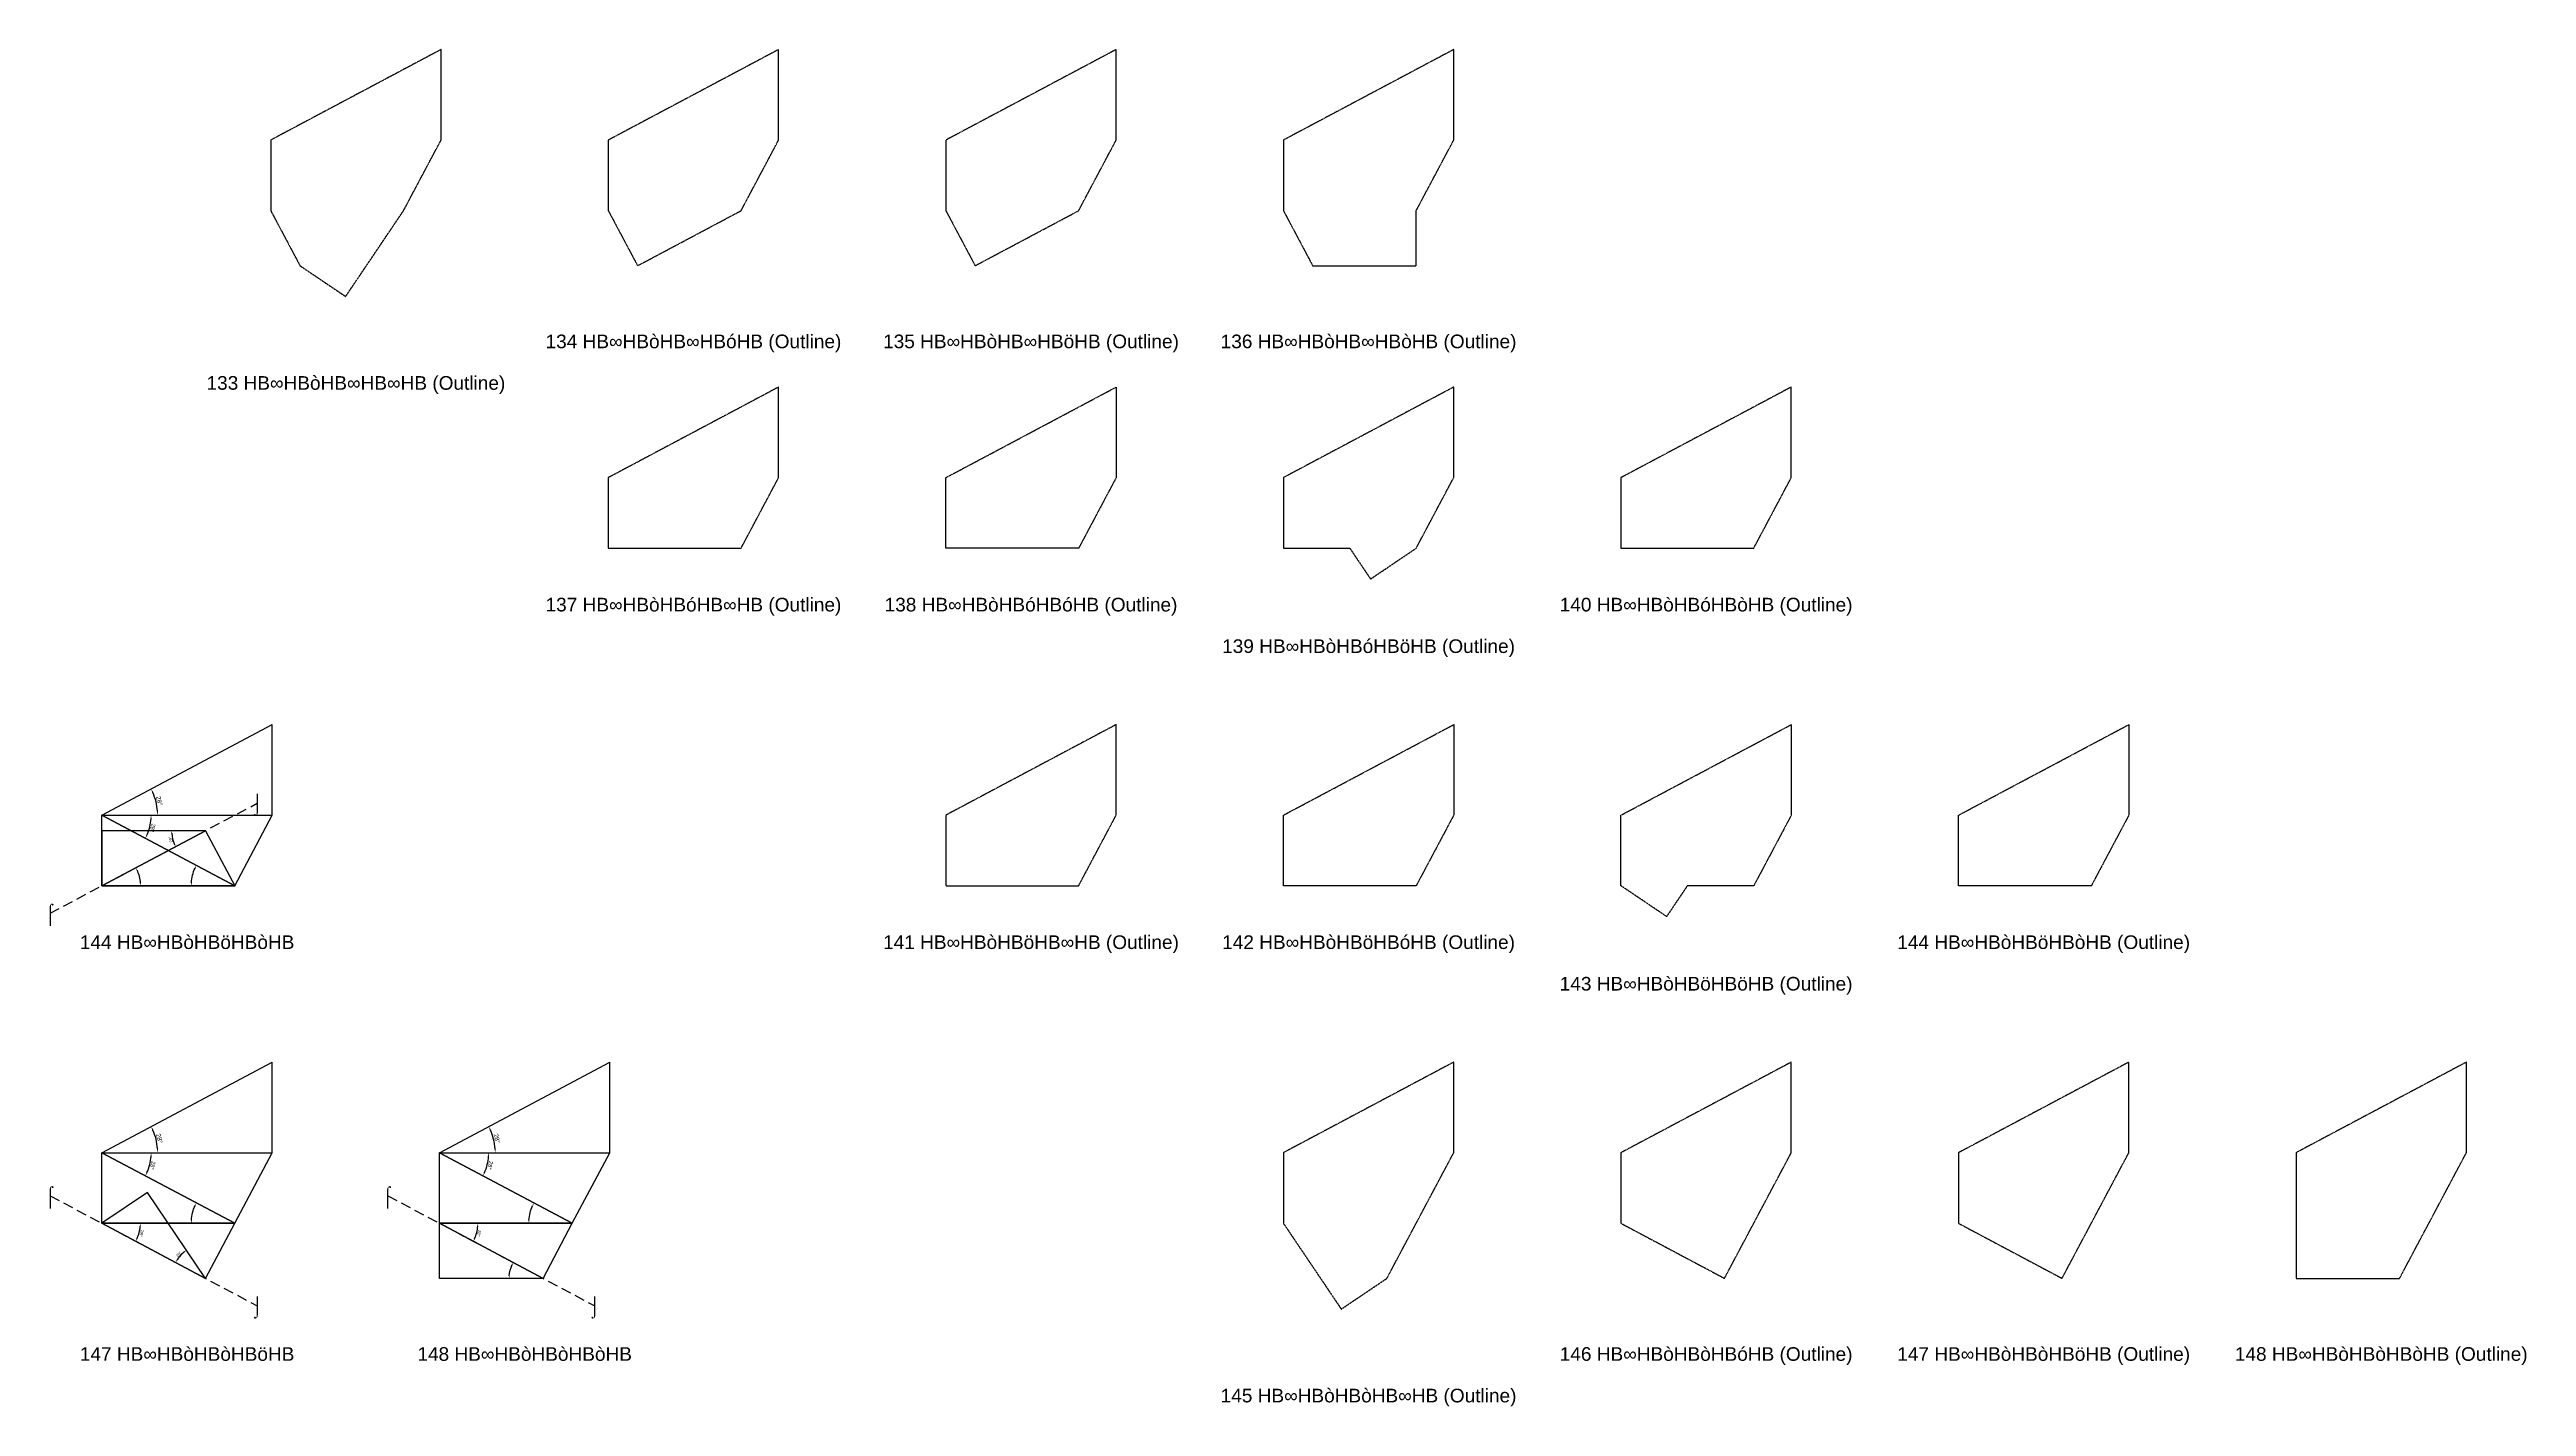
# Model space of a CAD drawing. Header units: millimetres. Extents: x 123348 to 671342, y -3335564 to 24518.
# Drawn here: x 364130 to 582283, y -1462576 to -1343061 of the extents above; entities that cross this region are included whole.
import ezdxf
from ezdxf.enums import TextEntityAlignment as Align

# ---------------------------------------------------------------- set-up
doc = ezdxf.new("R2010")
doc.units = ezdxf.units.MM
doc.header["$PDMODE"] = 35
doc.linetypes.add('DASHED', pattern=[19.05, 12.7, -6.35])
for name, color, linetype in [('BASE', 170, 'Continuous'), ('HYPOTENUSE', 20, 'Continuous'), ('PERPENDICULAR', 90, 'Continuous')]:
    doc.layers.add(name, color=color, linetype=linetype)
doc.styles.add('Arial', font='arial.ttf')
doc.dimstyles.new('ISO-25', dxfattribs={"dimtxt": 250, "dimasz": 100, "dimexe": 1.25, "dimexo": 0.625, "dimgap": 100, "dimtad": 1, "dimdec": 0, "dimtxsty": 'Arial', "dimcen": 2.5, "dimadec": 0, "dimazin": 0, "dimtfac": 1, "dimtdec": 0, "dimtmove": 0, "dimatfit": 3, "dimfxl": 1, "dimarcsym": 0})

msp = doc.modelspace()

# ---------------------------------------------------------------- texts
at = {"linetype": 'DASHED', "ltscale": 100, "style": 'Arial'}
for s, p in [('134 HB∞HBòHB∞HBóHB (Outline)', (420842, -1368766)), ('135 HB∞HBòHB∞HBöHB (Outline)', (450572, -1368766)), ('136 HB∞HBòHB∞HBòHB (Outline)', (480302, -1368766)), ('133 HB∞HBòHB∞HB∞HB (Outline)', (391112, -1372425)), ('137 HB∞HBòHBóHB∞HB (Outline)', (420842, -1391952)), ('138 HB∞HBòHBóHBóHB (Outline)', (450572, -1391952)), ('140 HB∞HBòHBóHBòHB (Outline)', (510032, -1391952)), ('139 HB∞HBòHBóHBöHB (Outline)', (480302, -1395611)), ('⌡', (382422, -1409443)), ('⌠', (364189, -1419138)), ('144 HB∞HBòHBöHBòHB', (376247, -1421682)), ('141 HB∞HBòHBöHB∞HB (Outline)', (450572, -1421682)), ('142 HB∞HBòHBöHBóHB (Outline)', (480302, -1421682)), ('144 HB∞HBòHBöHBòHB (Outline)', (539762, -1421682)), ('143 HB∞HBòHBöHBöHB (Outline)', (510032, -1425341)), ('⌠', (364189, -1444020)), ('⌠', (393919, -1444020)), ('⌡', (382422, -1453715)), ('⌡', (412152, -1453715)), ('147 HB∞HBòHBòHBöHB', (376247, -1457955)), ('148 HB∞HBòHBòHBòHB', (405977, -1457955)), ('146 HB∞HBòHBòHBóHB (Outline)', (510032, -1457955)), ('147 HB∞HBòHBòHBöHB (Outline)', (539762, -1457955)), ('148 HB∞HBòHBòHBòHB (Outline)', (569492, -1457955)), ('145 HB∞HBòHBòHB∞HB (Outline)', (480302, -1461615))]:
    msp.add_text(s, height=1200, dxfattribs=at).set_placement(p, align=Align.MIDDLE_CENTER)

# ---------------------------------------------------------------- blocks, each defined once
blk = doc.blocks.new('*D2')
at = {"color": 0, "lineweight": -2, "ltscale": 100, "transparency": 16777216}
blk.add_arc((0, 0), 4906, 4.08845, 23.91155, dxfattribs=at)
at = {"color": 0, "ltscale": 100, "transparency": 16777216}
for points in [[(4432, 1963), (4537, 2014), (4332, 2303)], [(4952, 352), (4835, 348), (4906, 0)]]:
    blk.add_solid(points, dxfattribs=at)
at = {"layer": 'Defpoints', "color": 0, "ltscale": 100, "transparency": 16777216}
for p in [(15000, 7976), (0, 0), (0, 0), (4841, 796), (15000, 0)]:
    blk.add_point(p, dxfattribs=at)
at = {"color": 0, "ltscale": 100, "transparency": 16777216, "insert": (5055, 1260), "char_height": 400, "attachment_point": 5, "rotation": 284, "style": 'Arial'}
blk.add_mtext('28°', dxfattribs=at)
blk = doc.blocks.new('GTN')
at = {"layer": 'BASE'}
blk.add_line((0, 0), (15000, 0), dxfattribs=at)
at = {"layer": 'HYPOTENUSE'}
blk.add_line((0, 0), (15000, 7975.6), dxfattribs=at)
at = {"layer": 'PERPENDICULAR'}
blk.add_line((15000, 0), (15000, 7975.6), dxfattribs=at)
at = {"color": 4, "ltscale": 100}
dim = blk.add_angular_dim_2l(base=(4841, 795.6), line1=((0, 0), (15000, 0)), line2=((0, 0), (15000, 7975.6)), dimstyle='ISO-25', override={"dimtxt": 400, "dimasz": 350, "dimgap": 100}, dxfattribs=at)
dim.commit()
dim.dimension.update_dxf_attribs({"geometry": '*D2', "text_midpoint": (5055.4, 1260.5)})

# ---------------------------------------------------------------- linework, layer by layer
at = {"linetype": 'DASHED', "ltscale": 70}
for p, q in [((364189, -1419138), (382422, -1409443)), ((364189, -1444020), (382422, -1453715)), ((393919, -1444020), (412152, -1453715))]:
    msp.add_line(p, q, dxfattribs=at)
at = {"linetype": 'DASHED'}
for points in [[(398612, -1343061), (383612, -1351036), (383612, -1357254), (386190, -1362101), (390208, -1364812), (395306, -1357254), (398612, -1351036)], [(415920, -1362101), (425036, -1357254), (428342, -1351036), (428342, -1343061), (413342, -1351036), (413342, -1357254)], [(445650, -1362101), (454766, -1357254), (458072, -1351036), (458072, -1343061), (443072, -1351036), (443072, -1357254)], [(487802, -1343061), (472802, -1351036), (472802, -1357254), (475380, -1362101), (484496, -1362101), (484496, -1357254), (487802, -1351036)], [(413342, -1386984), (425036, -1386984), (428342, -1380766), (428342, -1372790), (413342, -1380766)], [(443072, -1380766), (458072, -1372790), (458072, -1380766), (454766, -1386984), (443072, -1386984)], [(484496, -1386984), (487802, -1380766), (487802, -1372790), (472802, -1380766), (472802, -1386984), (478649, -1386984), (480478, -1389695)], [(502532, -1386984), (514226, -1386984), (517532, -1380766), (517532, -1372790), (502532, -1380766)], [(443072, -1416714), (454766, -1416714), (458072, -1410496), (458072, -1402520), (443072, -1410496)], [(472802, -1410496), (487802, -1402520), (487802, -1410496), (484496, -1416714), (472802, -1416714)], [(506551, -1419424), (502532, -1416714), (502532, -1410496), (517532, -1402520), (517532, -1410496), (514226, -1416714), (508379, -1416714)], [(532262, -1410496), (547262, -1402520), (547262, -1410496), (543956, -1416714), (532262, -1416714)], [(487802, -1432250), (472802, -1440226), (472802, -1446444), (477900, -1454002), (481919, -1451291), (487802, -1440226)], [(511649, -1451291), (517532, -1440226), (517532, -1432250), (502532, -1440226), (502532, -1446444)], [(541379, -1451291), (547262, -1440226), (547262, -1432250), (532262, -1440226), (532262, -1446444)], [(576992, -1432250), (561992, -1440226), (561992, -1451291), (571109, -1451291), (576992, -1440226)]]:
    msp.add_lwpolyline(points, close=True, dxfattribs=at)

# ---------------------------------------------------------------- block references
for p in [(368747, -1410496), (368747, -1440226), (398477, -1440226)]:
    msp.add_blockref('GTN', p, dxfattribs=at)
at = {"linetype": 'DASHED', "ltscale": 100}
for p, xscale, yscale, zscale, rotation in [((368747, -1410496), 0.882947592858927, 0.882947592858927, 0.882947592858927, 331.9999999999999), ((368747, -1416714), -0.688342810461111, 0.688342810461111, 0.688342810461111, 208), ((377864, -1411867), 0.607770627558386, 0.607770627558386, 0.607770627558386, 180), ((368747, -1440226), 0.882947592858927, 0.882947592858927, 0.882947592858927, 331.9999999999999), ((398477, -1440226), 0.882947592858927, 0.882947592858927, 0.882947592858927, 331.9999999999999), ((368747, -1446444), 0.688342810461111, 0.688342810461111, 0.688342810461111, 332.0000000000001), ((398477, -1446444), 0.688342810461111, 0.688342810461111, 0.688342810461111, 332.0000000000001), ((377864, -1451291), 0.607770627558386, 0.607770627558386, 0.607770627558386, 124)]:
    msp.add_blockref('GTN', p, dxfattribs=dict(at, xscale=xscale, yscale=yscale, zscale=zscale, rotation=rotation))
for p, xscale, yscale, zscale in [((380441, -1416714), -0.779596451735375, 0.7795964517353748, 0.779596451735375), ((380441, -1446444), -0.779596451735375, 0.7795964517353748, 0.779596451735375), ((410171, -1446444), -0.779596451735375, 0.7795964517353748, 0.779596451735375), ((407594, -1451291), -0.607770627558386, 0.6077706275583861, 0.607770627558386)]:
    msp.add_blockref('GTN', p, dxfattribs=dict(at, xscale=xscale, yscale=yscale, zscale=zscale))

msp.set_redraw_order([(e.dxf.handle, doc.entitydb.next_handle()) for e in msp.query("TEXT MTEXT ATTDEF DIMENSION ARC_DIMENSION")])  # texts and dimensions are drawn at this point

doc.saveas('drawing.dxf')
